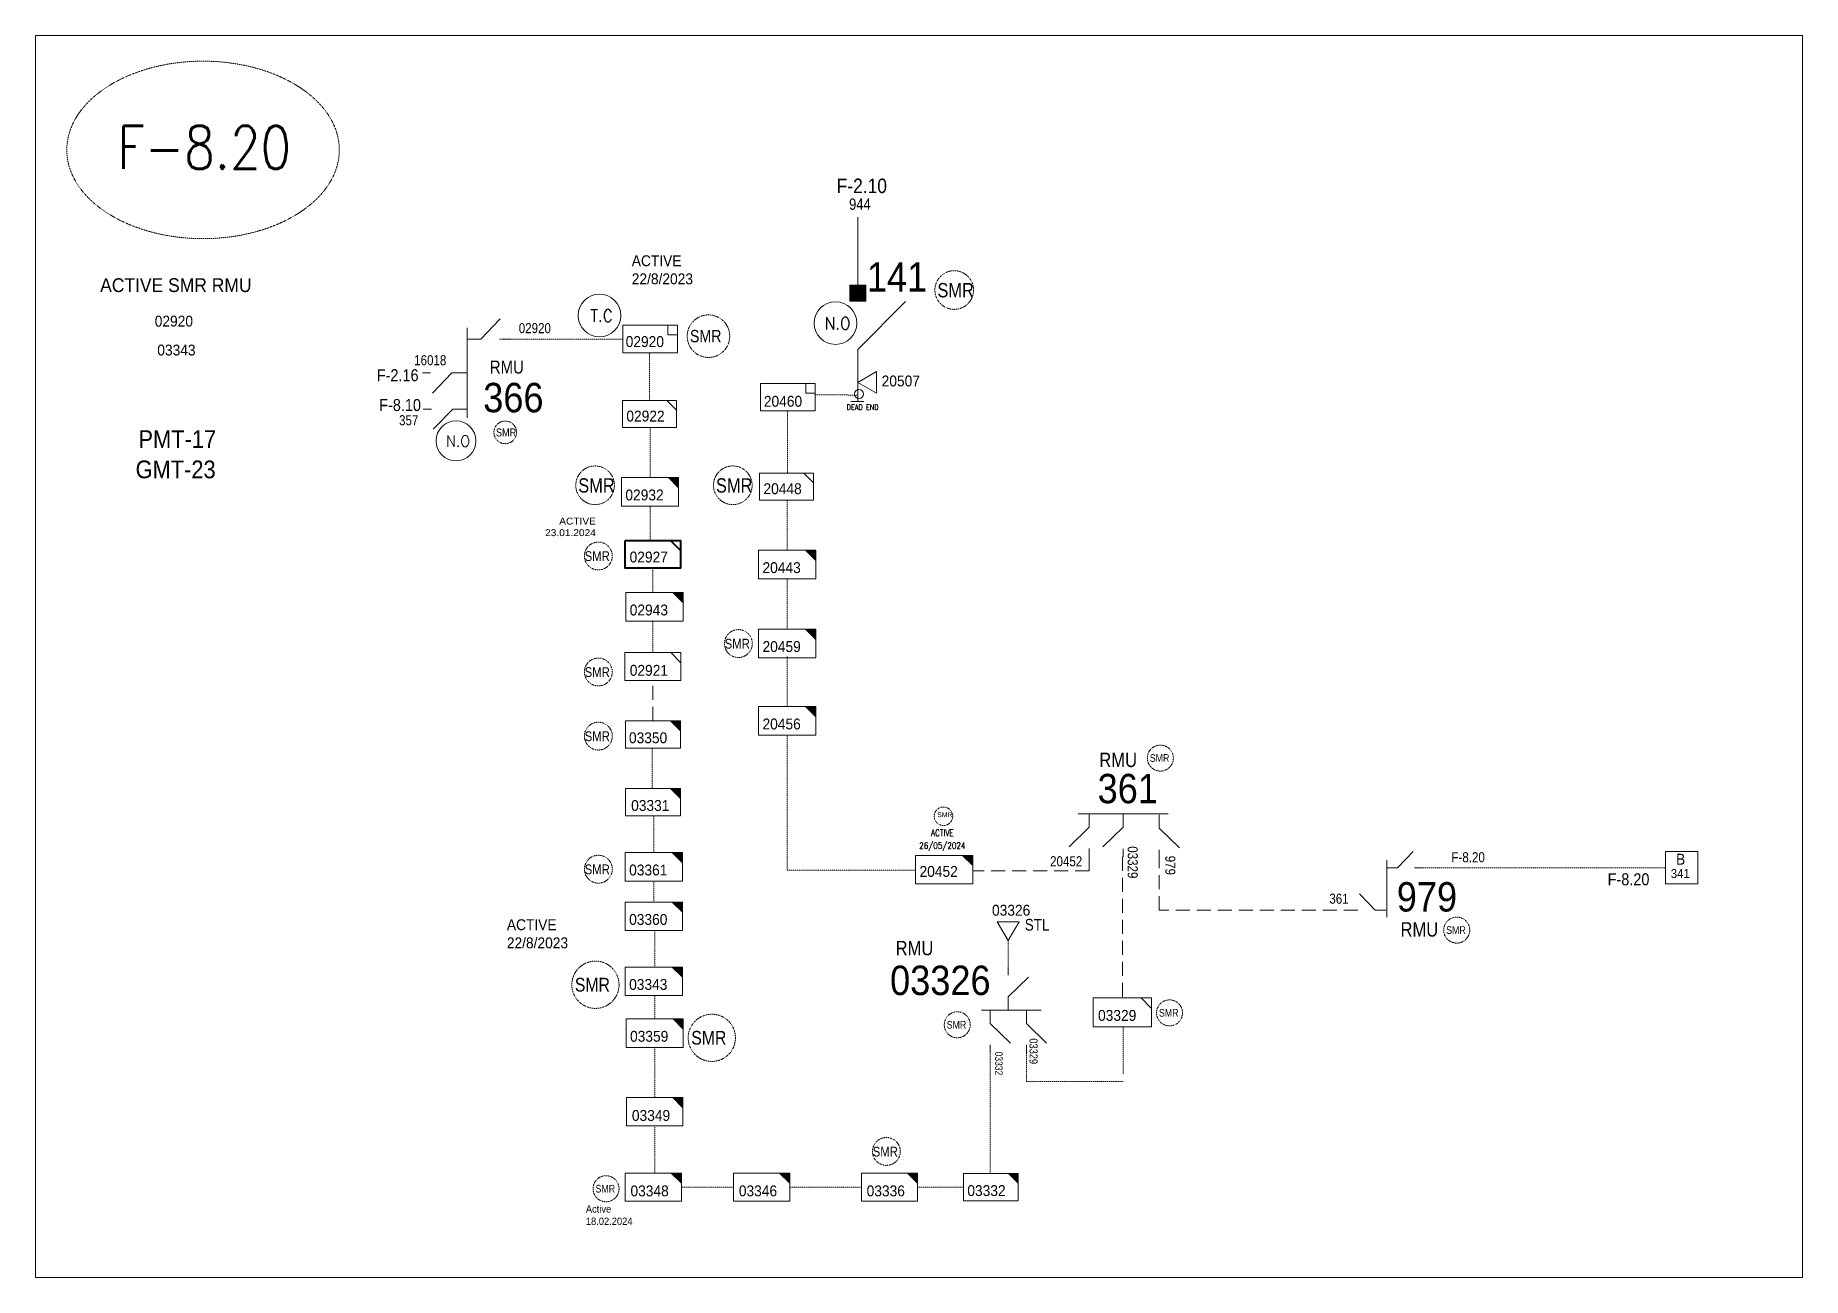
# Model space of a CAD drawing. Header units: metres. Extents: x 65984 to 144644, y -19036 to 23726.
# Drawn here: x 96162 to 97042, y 1507 to 2126 of the extents above; entities that cross this region are included whole.
import ezdxf
from ezdxf.enums import TextEntityAlignment as Align

# ---------------------------------------------------------------- set-up
doc = ezdxf.new("R2010")
doc.units = ezdxf.units.M
doc.header["$MEASUREMENT"] = 0
for name, pattern in [('DGN Style 2', [0.023128, 0, -0.023128]), ('DGN Style 3', [0.013877, 0, -0.013877]), ('HIDDEN2', [2381.25, 1587.5, -793.75])]:
    doc.linetypes.add(name, pattern=pattern)
doc.layers.get('0').update_dxf_attribs({"color": 95, "lineweight": 40})
for name, color, linetype, lineweight in [('ABS', 7, 'Continuous', 40), ('ABS NUMBER', 112, 'Continuous', 30), ('d_eos', 111, 'Continuous', 40), ('d_eos no', 121, 'Continuous', 40), ('d_oh branch', 94, 'Continuous', 40), ('d_switch', 95, 'Continuous', 40), ('d_tf', 1, 'Continuous', 40), ('d_tf no', 6, 'Continuous', 40), ('d_ug cable', 95, 'Continuous', 40), ('d_unit sub', 7, 'Continuous', 40), ('fedr no', 95, 'Continuous', 40), ('GRID STATION  04', 7, 'Continuous', 40), ('Level 37', 7, 'Continuous', 0), ('O H MAIN FEEDER', 4, 'Continuous', 100), ('SW N O', 114, 'Continuous', 30)]:
    doc.layers.add(name, color=color, linetype=linetype, lineweight=lineweight)
doc.styles.add('NASKHF', font='naskhf.shx', dxfattribs={"height": 8})
doc.styles.get("Standard").update_dxf_attribs({"font": 'txt.shx'})
doc.styles.add('Style-Arial', font='arial.ttf')
doc.styles.add('Style-ENGINEERING', font='ENGINEERING.shx')
doc.styles.add('Style-msdefault', font='msdefault.shx')
doc.styles.add('Style-STANDARD', font='STANDARD.shx')

msp = doc.modelspace()

# ---------------------------------------------------------------- texts
at = {"color": 4, "insert": (96441.06, 1876.39), "char_height": 3.4543, "width": 66.5172, "attachment_point": 9}
msp.add_mtext('\\FENGINEERING;\\H1x;\\W1.09375;ACTIVE\\P23.01.2024', dxfattribs=at)
at = {"layer": 'ABS NUMBER', "color": 2, "lineweight": 13, "style": 'Style-Arial', "width": 0.88}
msp.add_text('141', height=14.641, rotation=359.99999, dxfattribs=at).set_placement((96575.97, 1998.15))
at = {"layer": 'd_eos no', "color": 2, "linetype": 'Continuous', "lineweight": 13, "style": 'Style-Arial', "width": 0.88}
msp.add_text('366', height=14.641, dxfattribs=at).set_placement((96415, 1952.74), align=Align.TOP_RIGHT)
at = {"layer": 'd_eos no', "color": 7, "linetype": 'Continuous', "lineweight": 13, "style": 'Style-Arial', "width": 0.88}
for s, p in [('PMT-17', (96213.31, 1929.17)), ('GMT-23', (96211.88, 1914.09))]:
    msp.add_text(s, height=8.843, dxfattribs=at).set_placement(p, align=Align.TOP_LEFT)
at = {"layer": 'd_eos no', "color": 2, "linetype": 'Continuous', "lineweight": 13, "style": 'Style-Arial', "width": 0.88}
for s, p in [('361', (96690.87, 1758.08)), ('03326', (96587.54, 1662.6))]:
    msp.add_text(s, height=14.641, dxfattribs=at).set_placement(p, align=Align.TOP_LEFT)
msp.add_text('979', height=14.641, dxfattribs=at).set_placement((96869.86, 1689.54), align=Align.RIGHT)
at = {"layer": 'd_switch', "color": 55, "linetype": 'Continuous', "lineweight": 13, "style": 'Style-msdefault', "width": 0.9}
msp.add_text('F-2.10', height=7.202, dxfattribs=at).set_placement((96585.99, 2054.43), align=Align.TOP_RIGHT)
at = {"layer": 'd_switch', "color": 1, "linetype": 'Continuous', "lineweight": 30, "ltscale": 1.291559, "style": 'Style-ENGINEERING', "width": 0.857143}
for p in [(96611.1, 2002.46), (96432.29, 1905.26), (96500.85, 1905.26)]:
    msp.add_text('SMR', height=7.122, rotation=0.00226, dxfattribs=at).set_placement(p, align=Align.TOP_LEFT)
at = {"layer": 'd_switch', "color": 234, "linetype": 'Continuous', "lineweight": 13, "style": 'Style-ENGINEERING', "width": 0.857143}
msp.add_text('16018', height=5.022, rotation=0.00037, dxfattribs=at).set_placement((96366.6, 1966.54), align=Align.TOP_RIGHT)
at = {"layer": 'd_switch', "color": 2, "linetype": 'Continuous', "lineweight": 13, "style": 'Style-msdefault', "width": 0.9}
for s, p in [('F-2.16', (96352.77, 1959.55)), ('F-8.10', (96353.97, 1944.7))]:
    msp.add_text(s, height=5.981, dxfattribs=at).set_placement(p, align=Align.TOP_RIGHT)
at = {"layer": 'd_switch', "color": 95, "linetype": 'Continuous', "lineweight": 13, "style": 'Style-ENGINEERING', "width": 0.857143}
msp.add_text('357', height=5.022, rotation=0.00037, dxfattribs=at).set_placement((96352.67, 1936.66), align=Align.TOP_RIGHT)
at = {"layer": 'd_switch', "color": 1, "linetype": 'Continuous', "lineweight": 30, "ltscale": 0.81, "style": 'Style-ENGINEERING', "width": 0.857143}
msp.add_text('SMR', height=3.975, rotation=0.00226, dxfattribs=at).set_placement((96391.28, 1930.05), align=Align.TOP_LEFT)
at = {"layer": 'd_switch', "color": 7, "linetype": 'Continuous', "lineweight": 13, "style": 'Style-ENGINEERING', "width": 0.857143}
for s, p in [('20452', (96683.23, 1717.08)), ('F-8.20', (96883.67, 1719.08))]:
    msp.add_text(s, height=5.022, dxfattribs=at).set_placement(p, align=Align.TOP_RIGHT)
for s, height, p in [('03329', 5.022, (96710.86, 1722.04)), ('03332', 3.694, (96643.57, 1619.79)), ('03329', 4.024, (96661, 1626.41))]:
    msp.add_text(s, height=height, rotation=269.99963, dxfattribs=at).set_placement(p, align=Align.TOP_LEFT)
msp.add_text('979', height=5.022, rotation=270, dxfattribs=at).set_placement((96729.58, 1707.73), align=Align.TOP_RIGHT)
at = {"layer": 'd_switch', "color": 1, "linetype": 'Continuous', "lineweight": 13, "style": 'Style-msdefault', "width": 0.9}
msp.add_text('F-8.20', height=5.981, dxfattribs=at).set_placement((96965.62, 1708.59), align=Align.TOP_RIGHT)
at = {"layer": 'd_switch', "color": 234, "linetype": 'Continuous', "lineweight": 13, "insert": (96418.67, 1982.5), "char_height": 5.0219, "attachment_point": 3, "rotation": 0.00037, "style": 'NASKHF'}
msp.add_mtext('\\FENGINEERING;\\H1x;\\W0.857143;02920\\P', dxfattribs=at)
at = {"layer": 'd_tf no', "color": 121, "linetype": 'Continuous', "lineweight": 13, "style": 'Style-msdefault', "width": 0.945946}
for s, height, p in [('ACTIVE SMR RMU', 6.874, (96194.24, 2004.84)), ('02920', 5.417, (96221.4, 1986.18)), ('03343', 5.417, (96222.69, 1971.79)), ('02920', 5.417, (96455.9, 1976.01)), ('03343', 5.417, (96457.62, 1655.95)), ('03348', 5.417, (96458.29, 1553.17))]:
    msp.add_text(s, height=height, dxfattribs=at).set_placement(p, align=Align.TOP_LEFT)
at = {"layer": 'd_tf no', "color": 1, "linetype": 'Continuous', "lineweight": 13, "style": 'Style-msdefault', "width": 0.945946}
for s, height, p in [('20507', 5.417, (96583.35, 1956.41)), ('20460', 5.417, (96524.69, 1946.28)), ('02922', 5.417, (96456.23, 1938.93)), ('20443', 5.417, (96524.02, 1863.48)), ('02943', 5.417, (96457.91, 1842.38)), ('20456', 5.417, (96524.02, 1785.63)), ('03331', 5.417, (96458.62, 1745.04)), ('B', 5.42, (96978.89, 1718.28)), ('341', 4.481, (96976.25, 1710.7)), ('03360', 5.417, (96457.62, 1688.31)), ('03349', 5.417, (96458.99, 1590.71)), ('03346', 5.417, (96512.23, 1553.17)), ('03332', 5.417, (96626.01, 1553.31))]:
    msp.add_text(s, height=height, dxfattribs=at).set_placement(p, align=Align.TOP_LEFT)
at = {"layer": 'd_tf no', "color": 2, "linetype": 'Continuous', "lineweight": 13, "style": 'Style-msdefault', "width": 0.945946}
for s, p in [('20448', (96524.5, 1902.76)), ('02932', (96455.75, 1899.65)), ('20459', (96524.02, 1824.18)), ('02921', (96457.92, 1812.34)), ('03350', (96457.53, 1778.76)), ('03361', (96457.62, 1712.93)), ('20452', (96602.21, 1712.23)), ('03329', (96691.09, 1640.54)), ('03359', (96458.07, 1630.14)), ('03336', (96575.87, 1553.17))]:
    msp.add_text(s, height=5.417, dxfattribs=at).set_placement(p, align=Align.TOP_LEFT)
at = {"layer": 'd_tf no', "color": 121, "linetype": 'Continuous', "lineweight": 40, "style": 'Style-msdefault', "width": 0.945946}
msp.add_text('02927', height=5.417, dxfattribs=at).set_placement((96457.85, 1868.74), align=Align.TOP_LEFT)
at = {"layer": 'd_tf no', "color": 1, "linetype": 'Continuous', "lineweight": 40, "style": 'Style-msdefault', "width": 0.945946}
msp.add_text('SMR', height=2.484, dxfattribs=at).set_placement((96611.01, 1739.01), align=Align.TOP_LEFT)
at = {"layer": 'd_tf no', "color": 1, "linetype": 'Continuous', "lineweight": 13, "style": 'Style-msdefault', "width": 0.945946}
msp.add_text('03326', height=5.417, dxfattribs=at).set_placement((96657.35, 1692.89), align=Align.TOP_RIGHT)
at = {"layer": 'd_tf no', "color": 121, "linetype": 'Continuous', "lineweight": 13, "char_height": 5.4172, "attachment_point": 1, "style": 'NASKHF'}
for insert in [(96458.93, 2016.26), (96396.73, 1685.68)]:
    msp.add_mtext('\\Fmsdefault;\\H1x;\\W0.945946;ACTIVE\\P22/8/2023', dxfattribs=dict(at, insert=insert))
at = {"layer": 'd_tf no', "color": 111, "linetype": 'Continuous', "lineweight": 13, "insert": (96613.57, 1725.01), "char_height": 3.1746, "attachment_point": 5, "line_spacing_factor": 1.2, "style": 'Style-STANDARD'}
msp.add_mtext('\\H1x;\\W0.909091;ACTIVE\\P26/05/2024', dxfattribs=at)
at = {"layer": 'd_tf no', "color": 121, "linetype": 'Continuous', "lineweight": 40, "insert": (96436.06, 1543.29), "char_height": 3.671, "attachment_point": 1, "style": 'NASKHF'}
msp.add_mtext('\\Fmsdefault;\\H1x;\\W0.945946;Active\\P18.02.2024', dxfattribs=at)
at = {"layer": 'fedr no', "color": 6, "linetype": 'Continuous', "lineweight": 13, "style": 'Style-STANDARD', "width": 0.909091}
msp.add_text('F-8.20', height=21.384, dxfattribs=at).set_placement((96246.03, 2069.95), align=Align.MIDDLE_CENTER)
at = {"layer": 'fedr no', "color": 6, "linetype": 'Continuous', "lineweight": 40, "insert": (96573.87, 1940.66), "char_height": 2.591, "attachment_point": 5, "style": 'Style-STANDARD'}
msp.add_mtext('DEAD END', dxfattribs=at)
at = {"layer": 'Level 37', "color": 7, "linetype": 'Continuous', "lineweight": 13, "ltscale": 1.696012, "style": 'Style-ENGINEERING', "width": 0.857143}
msp.add_text('944', height=5.651, dxfattribs=at).set_placement((96577.92, 2044.56), align=Align.TOP_RIGHT)
at = {"layer": 'Level 37', "color": 1, "linetype": 'Continuous', "lineweight": 13, "style": 'Style-msdefault', "width": 0.86}
for height, p in [(6.146, (96503.6, 1972.96)), (4.904, (96448, 1864.03)), (4.904, (96517.71, 1820.42)), (4.904, (96448, 1806.29)), (4.904, (96448, 1774.36)), (4.904, (96448, 1708.1)), (6.829, (96448.05, 1649.71)), (6.829, (96506, 1623.29)), (4.904, (96591.42, 1567.58))]:
    msp.add_text('SMR', height=height, rotation=359.99963, dxfattribs=at).set_placement(p, align=Align.RIGHT)
at = {"layer": 'Level 37', "color": 2, "linetype": 'Continuous', "lineweight": 13, "ltscale": 0.9, "style": 'Style-msdefault', "width": 0.86}
msp.add_text('RMU', height=6.457, rotation=0.00037, dxfattribs=at).set_placement((96388.27, 1957.38))
at = {"layer": 'Level 37', "color": 1, "linetype": 'Continuous', "lineweight": 13, "ltscale": 0.733071, "style": 'Style-msdefault', "width": 0.86}
for p in [(96726.61, 1764.08), (96874.17, 1678.41), (96731.18, 1637.21), (96625.49, 1631.27), (96450.62, 1549.65)]:
    msp.add_text('SMR', height=3.817, rotation=359.99963, dxfattribs=at).set_placement(p, align=Align.RIGHT)
at = {"layer": 'Level 37', "color": 7, "linetype": 'Continuous', "lineweight": 13, "style": 'Style-ENGINEERING', "width": 0.857143}
msp.add_text('361', height=5.022, dxfattribs=at).set_placement((96815.87, 1698.46), align=Align.TOP_RIGHT)
at = {"layer": 'Level 37', "color": 7, "linetype": 'Continuous', "lineweight": 13, "style": 'Style-msdefault', "width": 0.86}
msp.add_text('STL', height=5.821, rotation=0.00037, dxfattribs=at).set_placement((96666.89, 1685.87), align=Align.TOP_RIGHT)
at = {"layer": 'Level 37', "color": 2, "linetype": 'Continuous', "lineweight": 13, "style": 'Style-msdefault', "width": 0.86}
msp.add_text('RMU', height=7.174, rotation=0.00037, dxfattribs=at).set_placement((96841.68, 1677.05))
msp.add_text('RMU', height=7.174, rotation=0.00037, dxfattribs=at).set_placement((96609.08, 1674.93), align=Align.TOP_RIGHT)
at = {"layer": 'Level 37', "color": 2, "linetype": 'Continuous', "lineweight": 13, "insert": (96710.5, 1768.63), "char_height": 7.1741, "attachment_point": 3, "rotation": 0.00037, "style": 'NASKHF'}
msp.add_mtext('\\Fmsdefault;\\H1x;\\W0.86;RMU', dxfattribs=at)

# ---------------------------------------------------------------- blocks, each defined once
blk = doc.blocks.new('TF_8')
at = {"color": 0, "linetype": 'ByBlock', "lineweight": -2}
blk.add_line((6.3, 4.95), (9.9, 1.35), dxfattribs=at)
blk.add_3dface([(-10.1, 4.95), (9.9, 4.95), (9.9, -5.05), (-10.1, -5.05)], dxfattribs=at)
blk = doc.blocks.new('exist.us-1000kva')
at = {"color": 0, "linetype": 'ByBlock', "lineweight": -2, "flags": 128}
blk.add_lwpolyline([(40, 12.9), (32.8, 20), (40, 20)], close=True, dxfattribs=at)
at = {"color": 0, "linetype": 'ByBlock', "lineweight": -2, "extrusion": (0, 0, -1)}
blk.add_solid([(-40, 12.9), (-32.8, 20), (-40, 20)], dxfattribs=at)
at = {"color": 0, "linetype": 'ByBlock', "lineweight": -2, "xscale": 2, "yscale": 2}
blk.add_blockref('TF_8', (20.2, 10.1), dxfattribs=at)
blk = doc.blocks.new('TF3')
at = {"color": 0, "linetype": 'ByBlock', "lineweight": -2}
for p, q in [((11.3, 9), (18.3, 9)), ((18.3, 9), (18.3, 2))]:
    blk.add_line(p, q, dxfattribs=at)
at = {"color": 0, "linetype": 'ByBlock', "lineweight": -2, "flags": 128}
blk.add_lwpolyline([(18.3, 2), (11.3, 2), (11.3, 9)], dxfattribs=at)
at = {"color": 0, "linetype": 'ByBlock', "lineweight": -2}
blk.add_3dface([(-21.7, 9), (18.3, 9), (18.3, -11), (-21.7, -11)], dxfattribs=at)
blk = doc.blocks.new('ABS2_1_1')
at = {"color": 0, "linetype": 'ByBlock', "lineweight": -2, "ltscale": 500}
for q in [(-29900, 43500), (0, 0)]:
    blk.add_line((0, 13600), q, dxfattribs=at)
at = {"color": 0, "linetype": 'ByBlock', "lineweight": -2, "ltscale": 500, "flags": 128}
for points in [[(5000, 43600), (-5000, 43600), (-5000, 53600), (5000, 53600)], [(3791, 49653), (3791, 49653), (3791, 49653)]]:
    blk.add_lwpolyline(points, close=True, dxfattribs=at)
at = {"color": 0, "linetype": 'ByBlock', "lineweight": -2, "ltscale": 500}
for points in [[(5000, 43600), (-5000, 43600), (5000, 53600), (-5000, 53600)], [(3791, 49653), (3791, 49653), (3791, 49653)]]:
    blk.add_solid(points, dxfattribs=at)
blk = doc.blocks.new('TRA1_1011')
at = {"layer": 'd_tf', "color": 1, "linetype": 'Continuous', "lineweight": 13, "ltscale": 0.000414898, "extrusion": (0, 0, -1), "flags": 128}
blk.add_lwpolyline([(-10, -17), (0, 0), (10, -17)], close=True, dxfattribs=at)
blk = doc.blocks.new('TRA1_1010')
at = {"layer": 'd_tf', "color": 1, "linetype": 'Continuous', "lineweight": 13, "ltscale": 0.000414898, "xscale": 1.000046566207834, "yscale": 1.000046566207834, "zscale": 1.000046566207834, "rotation": 180}
blk.add_blockref('TRA1_1011', (0, 0), dxfattribs=at)
blk = doc.blocks.new('TRA1_1013')
at = {"layer": 'd_tf', "color": 1, "linetype": 'Continuous', "lineweight": 13, "ltscale": 0.000316051, "extrusion": (0, 0, -1), "flags": 128}
blk.add_lwpolyline([(-10, -17), (0, 0), (10, -17)], close=True, dxfattribs=at)
blk = doc.blocks.new('TRA1_1012')
at = {"layer": 'd_tf', "color": 1, "linetype": 'Continuous', "lineweight": 13, "ltscale": 0.000316051, "xscale": 1.000046566207833, "yscale": 1.000046566207833, "zscale": 1.000046566207833, "rotation": 180}
blk.add_blockref('TRA1_1013', (0, 0), dxfattribs=at)
blk = doc.blocks.new('*U1430')
at = {"layer": 'SW N O', "color": 3, "lineweight": 13}
blk.add_circle((0, 0), 16.8, dxfattribs=at)
at = {"layer": 'SW N O', "color": 3, "lineweight": 13, "style": 'Style-STANDARD'}
blk.add_text('N.O', height=9.6, dxfattribs=at).set_placement((1.7, -0.2), align=Align.MIDDLE_CENTER)
blk = doc.blocks.new('*U4248')
at = {"layer": 'SW N O', "color": 1, "lineweight": 13}
blk.add_circle((0, 0), 16.8, dxfattribs=at)
at = {"layer": 'SW N O', "color": 1, "lineweight": 13, "style": 'Style-STANDARD'}
blk.add_text('T.C', height=9.6, dxfattribs=at).set_placement((1.7, -0.2), align=Align.MIDDLE_CENTER)

# ---------------------------------------------------------------- linework, layer by layer
at = {"layer": 'd_eos', "color": 2, "linetype": 'Continuous', "lineweight": 13, "ltscale": 0.915903}
for p, q in [((96377.03, 1935.29), (96377.03, 1980.09)), ((96383.7, 1974.54), (96393.46, 1984.59)), ((96377.03, 1974.54), (96383.7, 1974.54)), ((96358.71, 1957.74), (96354.66, 1957.74)), ((96369.39, 1957.74), (96359.64, 1947.69)), ((96377.03, 1957.74), (96369.39, 1957.74)), ((96359.15, 1939.69), (96355.1, 1939.69)), ((96369.83, 1939.69), (96360.08, 1929.64)), ((96377.03, 1939.68), (96369.83, 1939.69)), ((96725.95, 1738.2), (96681.15, 1738.2)), ((96686.71, 1738.2), (96686.71, 1731.53)), ((96703.55, 1738.2), (96703.55, 1731.53)), ((96721.56, 1737.67), (96721.56, 1731)), ((96686.7, 1731.53), (96676.66, 1721.77)), ((96703.55, 1731.53), (96693.5, 1721.77)), ((96721.56, 1731), (96731.57, 1721.21)), ((96686.71, 1720.85), (96686.71, 1716.79)), ((96703.55, 1720.84), (96703.55, 1716.79)), ((96721.56, 1720.31), (96721.56, 1716.26)), ((96646.33, 1657.82), (96646.33, 1661.87)), ((96646.34, 1647.14), (96656.38, 1656.89)), ((96646.33, 1640.47), (96646.33, 1647.14)), ((96633.02, 1640.47), (96662.75, 1640.47)), ((96637.41, 1640.47), (96637.41, 1633.8)), ((96655.42, 1640.47), (96655.42, 1633.8)), ((96637.41, 1633.8), (96647.46, 1624.05)), ((96655.42, 1633.8), (96665.47, 1624.05))]:
    msp.add_line(p, q, dxfattribs=at)
at = {"layer": 'd_eos', "color": 7, "linetype": 'Continuous', "lineweight": 13, "ltscale": 0.915903}
for p, q in [((96394.33, 1974.58), (96398.39, 1974.58)), ((96637.41, 1623.12), (96637.41, 1619.06)), ((96655.42, 1623.12), (96655.42, 1619.06))]:
    msp.add_line(p, q, dxfattribs=at)
at = {"layer": 'd_eos', "color": 2, "linetype": 'Continuous', "lineweight": 13, "ltscale": 0.794016}
for p, q in [((96840.16, 1711.38), (96847.96, 1719.42)), ((96834.82, 1686.77), (96834.82, 1715.07)), ((96848.7, 1711.38), (96851.95, 1711.38)), ((96829.05, 1690.29), (96821.25, 1698.33)), ((96834.39, 1690.29), (96829.05, 1690.29))]:
    msp.add_line(p, q, dxfattribs=at)
at = {"layer": 'd_eos', "color": 7, "linetype": 'Continuous', "lineweight": 13, "ltscale": 0.794016}
for p, q in [((96834.82, 1711.38), (96840.16, 1711.38)), ((96820.5, 1690.29), (96817.26, 1690.29))]:
    msp.add_line(p, q, dxfattribs=at)
at = {"layer": 'd_oh branch', "color": 1, "linetype": 'Continuous', "lineweight": 13}
msp.add_line((96571.45, 1943.45), (96571.45, 1963.78), dxfattribs=at)
at = {"layer": 'd_oh branch', "color": 6, "linetype": 'Continuous', "lineweight": 13}
msp.add_line((96574.47, 1943.44), (96568.07, 1943.44), dxfattribs=at)
at = {"layer": 'd_ug cable', "color": 1, "linetype": 'DGN Style 3', "lineweight": 13}
for p, q in [((96550.28, 1946.73), (96571.45, 1946.7)), ((96468.04, 1905.62), (96468.04, 1930.53)), ((96536.32, 1869.46), (96536.32, 1894.37)), ((96536.32, 1830.15), (96536.32, 1855.06)), ((96536.32, 1791.6), (96536.32, 1816.51)), ((96469.06, 1770.83), (96469.06, 1750.77)), ((96536.32, 1710.16), (96536.32, 1777.02)), ((96469.91, 1718.9), (96469.91, 1737.11)), ((96536.32, 1710.16), (96600.25, 1710.16)), ((96469.91, 1694.28), (96469.91, 1704.68)), ((96483.65, 1552.36), (96509.61, 1552.36)), ((96537.6, 1552.36), (96573.24, 1552.36)), ((96601.23, 1552.36), (96624.03, 1552.36))]:
    msp.add_line(p, q, dxfattribs=at)
at = {"layer": 'd_ug cable', "color": 1, "linetype": 'DGN Style 3', "lineweight": 13, "flags": 128}
for points in [[(96393.03, 1974.58), (96454.4, 1974.58)], [(96467.76, 1967.77), (96467.76, 1944.06)], [(96536.4, 1938.83), (96536.4, 1907.82)], [(96468.04, 1874.33), (96468.04, 1891.4)], [(96469.46, 1848.35), (96469.46, 1860.84)], [(96469.46, 1818.44), (96469.46, 1834.13)], [(96973.65, 1711.38), (96851.95, 1711.38)], [(96470.37, 1661.92), (96470.37, 1680.06)], [(96470.37, 1636.11), (96470.37, 1647.69)], [(96703.56, 1608.5), (96703.56, 1632.07)], [(96470.37, 1596.9), (96470.37, 1621.88)], [(96637.41, 1559.19), (96637.41, 1619.06)], [(96703.56, 1604.86), (96655.42, 1604.86), (96655.42, 1619.06)], [(96470.38, 1559.5), (96470.38, 1582.9)]]:
    msp.add_lwpolyline(points, dxfattribs=at)
at = {"layer": 'd_ug cable', "color": 1, "linetype": 'HIDDEN2', "lineweight": 13, "ltscale": 0.004392}
for points in [[(96469.46, 1784.49), (96469.46, 1804.51)], [(96686.71, 1716.79), (96686.71, 1709.79), (96629.08, 1709.79)], [(96703.23, 1716.79), (96703.23, 1646.57)], [(96820.5, 1690.29), (96721.56, 1690.29), (96721.56, 1716.26)]]:
    msp.add_lwpolyline(points, dxfattribs=at)
at = {"layer": 'd_ug cable', "color": 1, "linetype": 'DGN Style 2', "lineweight": 13, "flags": 128}
msp.add_lwpolyline([(96851.95, 1711.38), (96851.95, 1711.38)], close=True, dxfattribs=at)
at = {"layer": 'd_ug cable', "color": 2, "linetype": 'DGN Style 3', "lineweight": 13, "flags": 128}
msp.add_lwpolyline([(96646.33, 1661.87), (96646.33, 1675.14)], dxfattribs=at)
at = {"layer": 'd_ug cable', "color": 2, "linetype": 'DGN Style 3', "lineweight": 13}
for centre, radius in [((96619.48, 1998.97), 9.62), ((96497.12, 1976), 10.59), ((96395.93, 1928.11), 5.64), ((96440.67, 1901.76), 9.62), ((96509.23, 1901.76), 9.62), ((96442.29, 1866.56), 6.94), ((96512.01, 1822.95), 6.94), ((96442.29, 1808.81), 6.94), ((96442.29, 1776.88), 6.94), ((96722.11, 1765.95), 6.48), ((96614.12, 1736.98), 4.61), ((96442.29, 1710.62), 6.94), ((96869.67, 1680.29), 6.48), ((96440.84, 1653.09), 11.76), ((96726.68, 1639.09), 6.48), ((96498.79, 1626.67), 11.76), ((96620.99, 1633.15), 6.48), ((96585.71, 1570.1), 6.94), ((96446.11, 1551.53), 6.48)]:
    msp.add_circle(centre, radius, dxfattribs=at)
at = {"layer": 'fedr no', "color": 82, "linetype": 'DGN Style 3', "lineweight": 13, "true_color": 0x1dc70e}
msp.add_ellipse((96245.47, 2068.73), major_axis=(67.84, 0), ratio=0.651175, dxfattribs=at)
at = {"layer": 'GRID STATION  04', "color": 1, "linetype": 'Continuous', "lineweight": 13, "ltscale": 0.641235, "flags": 128}
msp.add_lwpolyline([(96973.65, 1719.38), (96989.65, 1719.38), (96989.65, 1703.38), (96973.65, 1703.38)], close=True, dxfattribs=at)
at = {"layer": 'O H MAIN FEEDER', "color": 40, "lineweight": 13, "ltscale": 0.714928}
msp.add_line((96571.44, 2001.33), (96571.44, 2035.2), dxfattribs=at)
at = {"layer": 'O H MAIN FEEDER', "color": 140, "linetype": 'Continuous', "lineweight": 13, "flags": 128}
msp.add_lwpolyline([(96161.97, 2125.77), (97041.91, 2125.77), (97041.91, 1507.26), (96161.97, 1507.26)], close=True, dxfattribs=at)
at = {"layer": 'O H MAIN FEEDER', "color": 1, "lineweight": 13, "ltscale": 0.714928}
msp.add_circle((96572.05, 1947.17), 2.23, dxfattribs=at)

# ---------------------------------------------------------------- block references
at = {"layer": 'ABS', "color": 2, "linetype": 'Continuous', "lineweight": 13, "ltscale": 1.190142, "xscale": 0.0007973960743554503, "yscale": -0.0007973960743554505, "zscale": 0.0005280611300687443, "rotation": 180.0000077380899}
msp.add_blockref('ABS2_1_1', (96571.44, 1958.59), dxfattribs=at)
at = {"layer": 'd_tf', "color": 1, "linetype": 'Continuous', "lineweight": 13, "ltscale": 0.000316051, "extrusion": (0, 0, -1), "xscale": 0.5417170000000001, "yscale": 0.5417170000000001, "zscale": 0.5417170000000001, "rotation": 90.00000773791056}
msp.add_blockref('TRA1_1012', (-96571.55, 1952.96), dxfattribs=at)
at = {"layer": 'd_tf', "color": 1, "linetype": 'Continuous', "lineweight": 13, "ltscale": 0.000414898, "extrusion": (0, 0, -1), "xscale": 0.5417170000000001, "yscale": 0.5417170000000001, "zscale": 0.5417170000000001, "rotation": 3.438770767201749e-11}
msp.add_blockref('TRA1_1010', (-96646.34, 1675.13), dxfattribs=at)
at = {"layer": 'd_tf no', "color": 2, "linetype": 'Continuous', "lineweight": 40, "xscale": 1.375369049006559, "yscale": 1.375369049006559, "zscale": 0.612326181919648, "rotation": 359.9999999999999}
msp.add_blockref('TF_8', (96469.6, 1867.51), dxfattribs=at)
at = {"layer": 'd_unit sub', "color": 2, "linetype": 'Continuous', "lineweight": 13, "rotation": 359.9999999999999}
for name, p, xscale, yscale, zscale in [('TF3', (96469.18, 1975.27), 0.6811484089557048, 0.6811484089557048, 0.1904459390297026), ('TF_8', (96536.17, 1901.15), 1.3437081445648, 1.3437081445648, 0.6248226346118861), ('TF_8', (96469.6, 1811.55), 1.392654500292281, 1.392654500292281, 0.612326181919648), ('exist.us-1000kva', (96600.25, 1703.3), 0.7106865297860558, 0.7106865297860558, 0.6248226346118861), ('TF_8', (96703.38, 1639.39), 1.450545874129466, 1.450545874129466, 0.6248226346118861), ('exist.us-1000kva', (96455.66, 1545.36), 0.6997633610626104, 0.6997633610626104, 0.6248226346118861), ('exist.us-1000kva', (96573.24, 1545.36), 0.6997633610626104, 0.6997633610626104, 0.6248226346118861)]:
    msp.add_blockref(name, p, dxfattribs=dict(at, xscale=xscale, yscale=yscale, zscale=zscale))
at = {"layer": 'd_unit sub', "color": 1, "linetype": 'Continuous', "lineweight": 13, "rotation": 359.9999999999999}
for name, p, xscale, yscale, zscale in [('TF3', (96537.82, 1946.32), 0.6811484089557048, 0.6811484089557048, 0.1904459390297026), ('TF_8', (96467.9, 1937.32), 1.3437081445648, 1.3437081445648, 0.6248226346118861), ('exist.us-1000kva', (96456.37, 1582.9), 0.6997633610626104, 0.6997633610626104, 0.6248226346118861), ('exist.us-1000kva', (96509.61, 1545.36), 0.6997633610626104, 0.6997633610626104, 0.6248226346118861)]:
    msp.add_blockref(name, p, dxfattribs=dict(at, xscale=xscale, yscale=yscale, zscale=zscale))
at = {"layer": 'd_unit sub', "color": 2, "linetype": 'Continuous', "lineweight": 13, "zscale": 0.6248226346118861}
for p, xscale, yscale in [((96453.82, 1891.4), 0.7112282647684637, 0.7112282647684637), ((96522.09, 1815.92), 0.7112282647684637, 0.7112282647684637), ((96455.81, 1770.83), 0.6827875337421256, 0.6827875337421256), ((96455.69, 1704.68), 0.7112282647684637, 0.7112282647684637), ((96455.69, 1647.69), 0.7112282647684637, 0.7112282647684637), ((96456.14, 1621.88), 0.7112282647684637, 0.7112282647684637)]:
    msp.add_blockref('exist.us-1000kva', p, dxfattribs=dict(at, xscale=xscale, yscale=yscale))
at = {"layer": 'd_unit sub', "color": 1, "linetype": 'Continuous', "lineweight": 13, "zscale": 0.6248226346118861}
for p, xscale, yscale in [((96522.09, 1855.23), 0.7112282647684637, 0.7112282647684637), ((96455.99, 1834.13), 0.7112282647684637, 0.7112282647684637), ((96522.09, 1777.38), 0.7112282647684637, 0.7112282647684637), ((96455.81, 1737.11), 0.6827875337421256, 0.6827875337421256), ((96455.69, 1680.06), 0.7112282647684637, 0.7112282647684637), ((96624.03, 1545.53), 0.6827875337421256, 0.6827875337421256)]:
    msp.add_blockref('exist.us-1000kva', p, dxfattribs=dict(at, xscale=xscale, yscale=yscale))
at = {"layer": 'SW N O', "color": 1, "lineweight": 13, "xscale": 0.6331975427223167, "yscale": 0.6331975427223167, "zscale": 0.6331975427223167}
msp.add_blockref('*U4248', (96442.85, 1986.31), dxfattribs=at)
at = {"layer": 'SW N O', "color": 3, "lineweight": 13}
for p, xscale, yscale, zscale in [((96560.35, 1982.52), 0.6331975427223167, 0.6331975427223167, 0.6331975427223167), ((96371.42, 1923.88), 0.5920218782029741, 0.5920218782029741, 0.5920218782029741)]:
    msp.add_blockref('*U1430', p, dxfattribs=dict(at, xscale=xscale, yscale=yscale, zscale=zscale))

msp.set_redraw_order([(e.dxf.handle, doc.entitydb.next_handle()) for e in msp.query("TEXT MTEXT ATTDEF DIMENSION ARC_DIMENSION")])  # texts and dimensions are drawn at this point

doc.saveas('drawing.dxf')
